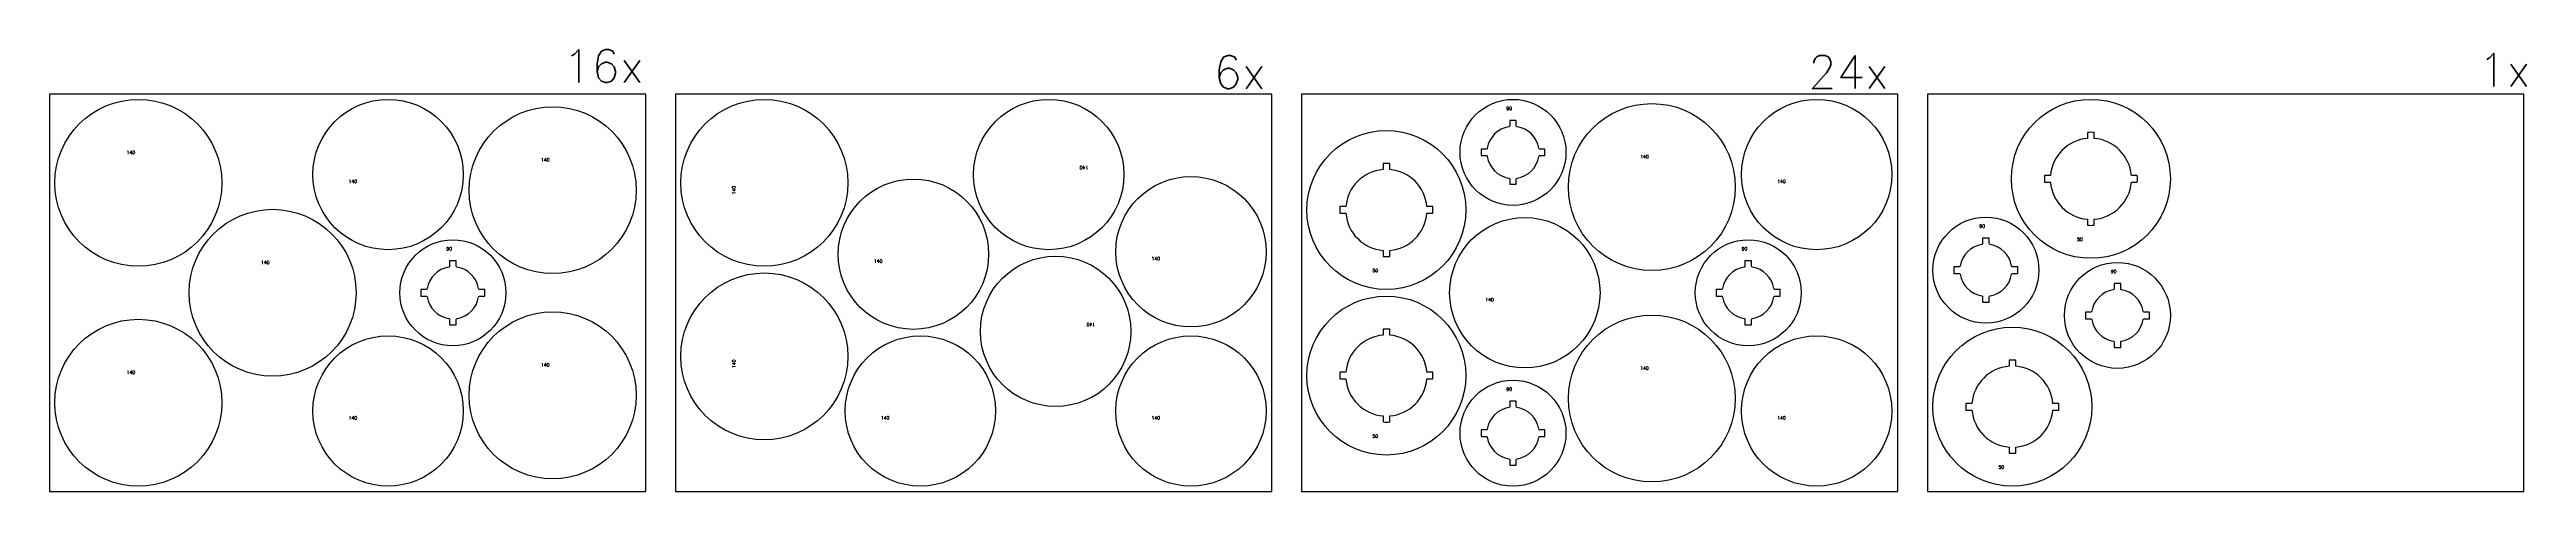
# Model space of a CAD drawing. Header units: millimetres. Extents: x 0 to 7478, y 0 to 1334.
import ezdxf

# ---------------------------------------------------------------- set-up
doc = ezdxf.new("R2010")
doc.units = ezdxf.units.MM
for name, color, linetype in [('--NestedParts--', 7, 'Continuous'), ('sheet', 24, 'Continuous'), ('Texto', 7, 'Continuous')]:
    doc.layers.add(name, color=color, linetype=linetype)
doc.styles.get("Standard").update_dxf_attribs({"font": 'txt.shx'})

msp = doc.modelspace()

# ---------------------------------------------------------------- linework, layer by layer
at = {"layer": '--NestedParts--', "color": 7}
for points in [[(4408.3, 927.5), (4428.3, 927.5), (4428.3, 943.5, -0.368035), (4430.9, 946.5, 0.323199), (4495.8, 1011.5, -0.368035), (4498.8, 1014), (4514.8, 1014), (4514.8, 1034), (4498.8, 1034, -0.368035), (4495.8, 1036.5, 0.323199), (4430.9, 1101.5, -0.368035), (4428.3, 1104.5), (4428.3, 1120.5), (4408.3, 1120.5), (4408.3, 1104.5, -0.368035), (4405.8, 1101.5, 0.323199), (4340.8, 1036.5, -0.368035), (4337.9, 1034), (4321.8, 1034), (4321.8, 1014), (4337.9, 1014, -0.368035), (4340.8, 1011.5, 0.323199), (4405.8, 946.5, -0.368035), (4408.3, 943.5)], [(6153, 821.9), (6153, 803.9, 0.035632), (6173, 803.9), (6173, 821.9, 0.367112), (6285.1, 934), (6303.1, 934, 0.035632), (6303.1, 954), (6285.1, 954, 0.367112), (6173, 1066.1), (6173, 1084.1, 0.035632), (6153, 1084.1), (6153, 1066.1, 0.367112), (6040.9, 954), (6022.9, 954, 0.035632), (6022.9, 934), (6040.9, 934, 0.367112)], [(4026, 727.9), (4026, 709.9, 0.035632), (4046, 709.9), (4046, 727.9, 0.367112), (4158.1, 840), (4176.2, 840, 0.035632), (4176.2, 860), (4158.1, 860, 0.367112), (4046, 972.1), (4046, 990.1, 0.035632), (4026, 990.1), (4026, 972.1, 0.367112), (3914, 860), (3895.9, 860, 0.035632), (3895.9, 840), (3914, 840, 0.367112)], [(5836, 571.8), (5856, 571.8), (5856, 587.9, -0.368035), (5858.6, 590.8, 0.323199), (5923.5, 655.8, -0.368035), (5926.5, 658.3), (5942.5, 658.3), (5942.5, 678.3), (5926.5, 678.3, -0.368035), (5923.5, 680.8, 0.323199), (5858.6, 745.8, -0.368035), (5856, 748.8), (5856, 764.8), (5836, 764.8), (5836, 748.8, -0.368035), (5833.5, 745.8, 0.323199), (5768.5, 680.8, -0.368035), (5765.6, 678.3), (5749.5, 678.3), (5749.5, 658.3), (5765.6, 658.3, -0.368035), (5768.5, 655.8, 0.323199), (5833.5, 590.8, -0.368035), (5836, 587.9)], [(1207.8, 503.5), (1227.8, 503.5), (1227.8, 519.5, -0.368035), (1230.3, 522.5, 0.323199), (1295.3, 587.5, -0.368035), (1298.3, 590), (1314.3, 590), (1314.3, 610), (1298.3, 610, -0.368035), (1295.3, 612.5, 0.323199), (1230.3, 677.5, -0.368035), (1227.8, 680.5), (1227.8, 696.5), (1207.8, 696.5), (1207.8, 680.5, -0.368035), (1205.3, 677.5, 0.323199), (1140.3, 612.5, -0.368035), (1137.3, 610), (1121.3, 610), (1121.3, 590), (1137.3, 590, -0.368035), (1140.3, 587.5, 0.323199), (1205.3, 522.5, -0.368035), (1207.8, 519.5)], [(5118.6, 503.5), (5138.6, 503.5), (5138.6, 519.5, -0.368035), (5141.1, 522.5, 0.323199), (5206.1, 587.5, -0.368035), (5209, 590), (5225.1, 590), (5225.1, 610), (5209, 610, -0.368035), (5206.1, 612.5, 0.323199), (5141.1, 677.5, -0.368035), (5138.6, 680.5), (5138.6, 696.5), (5118.6, 696.5), (5118.6, 680.5, -0.368035), (5116.1, 677.5, 0.323199), (5051.1, 612.5, -0.368035), (5048.1, 610), (5032.1, 610), (5032.1, 590), (5048.1, 590, -0.368035), (5051.1, 587.5, 0.323199), (5116.1, 522.5, -0.368035), (5118.6, 519.5)], [(6233, 435.2), (6253, 435.2), (6253, 451.2, -0.368035), (6255.5, 454.2, 0.323199), (6320.5, 519.2, -0.368035), (6323.5, 521.7), (6339.5, 521.7), (6339.5, 541.7), (6323.5, 541.7, -0.368035), (6320.5, 544.2, 0.323199), (6255.5, 609.2, -0.368035), (6253, 612.1), (6253, 628.2), (6233, 628.2), (6233, 612.1, -0.368035), (6230.5, 609.2, 0.323199), (6165.5, 544.2, -0.368035), (6162.6, 541.7), (6146.5, 541.7), (6146.5, 521.7), (6162.6, 521.7, -0.368035), (6165.5, 519.2, 0.323199), (6230.5, 454.2, -0.368035), (6233, 451.2)], [(4026, 227.9), (4026, 209.9, 0.035632), (4046, 209.9), (4046, 227.9, 0.367112), (4158.1, 340), (4176.2, 340, 0.035632), (4176.2, 360), (4158.1, 360, 0.367112), (4046, 472.1), (4046, 490.1, 0.035632), (4026, 490.1), (4026, 472.1, 0.367112), (3914, 360), (3895.9, 360, 0.035632), (3895.9, 340), (3914, 340, 0.367112)], [(5916, 133.9), (5916, 115.9, 0.035632), (5936, 115.9), (5936, 133.9, 0.367112), (6048.1, 246), (6066.2, 246, 0.035632), (6066.2, 266), (6048.1, 266, 0.367112), (5936, 378.1), (5936, 396.1, 0.035632), (5916, 396.1), (5916, 378.1, 0.367112), (5804, 266), (5785.9, 266, 0.035632), (5785.9, 246), (5804, 246, 0.367112)], [(4408.3, 79.5), (4428.3, 79.5), (4428.3, 95.5, -0.368035), (4430.9, 98.5, 0.323199), (4495.8, 163.5, -0.368035), (4498.8, 166), (4514.8, 166), (4514.8, 186), (4498.8, 186, -0.368035), (4495.8, 188.5, 0.323199), (4430.9, 253.5, -0.368035), (4428.3, 256.5), (4428.3, 272.5), (4408.3, 272.5), (4408.3, 256.5, -0.368035), (4405.8, 253.5, 0.323199), (4340.8, 188.5, -0.368035), (4337.9, 186), (4321.8, 186), (4321.8, 166), (4337.9, 166, -0.368035), (4340.8, 163.5, 0.323199), (4405.8, 98.5, -0.368035), (4408.3, 95.5)]]:
    msp.add_lwpolyline(points, format="xyb", close=True, dxfattribs=at)
for centre, radius in [((268.1, 932), 252), ((1022.2, 957), 227), ((1519, 909.7), 252), ((2158, 931.9), 252), ((3016.7, 957), 227), ((4418.3, 1024), 160), ((4837.5, 919.3), 252), ((5335.1, 957), 227), ((6163, 944), 240), ((4036, 850), 240), ((2608.2, 716.5), 227), ((3446, 723.9), 227), ((673.5, 600), 252), ((4454, 600), 227), ((5846, 668.3), 160), ((1217.8, 600), 160), ((5128.6, 600), 160), ((3037.5, 483.5), 227), ((6243, 531.7), 160), ((2158, 407.8), 252), ((1519, 290.3), 252), ((4036, 350), 240), ((4837.5, 280.7), 252), ((268.1, 268), 252), ((1022.2, 243), 227), ((2629, 243), 227), ((3446, 243), 227), ((5335.1, 243), 227), ((5926, 256), 240), ((4418.3, 176), 160)]:
    msp.add_circle(centre, radius, dxfattribs=at)
at = {"layer": 'sheet', "color": 7}
for points in [[(0, 0), (1800, 0), (1800, 1200), (0, 1200)], [(1890, 0), (3690, 0), (3690, 1200), (1890, 1200)], [(3780, 0), (5580, 0), (5580, 1200), (3780, 1200)], [(5670, 0), (7470, 0), (7470, 1200), (5670, 1200)]]:
    msp.add_lwpolyline(points, close=True, dxfattribs=at)

# ---------------------------------------------------------------- texts
at = {"char_height": 100, "attachment_point": 1}
for s, insert in [('16x', (1550.4, 1334.5)), ('6x', (3514.4, 1316.3)), ('24x', (5309.4, 1316.8)), ('1x', (7332.3, 1323.2))]:
    msp.add_mtext_dynamic_manual_height_columns(s, width=364.382, gutter_width=1, heights=[0], dxfattribs=dict(at, insert=insert))
at = {"layer": 'Texto', "color": 3, "char_height": 10, "width": 22.698, "attachment_point": 1}
for s, insert in [('90', (4398.4, 1161.5)), ('140', (232.9, 1028.7)), ('140', (1483.9, 1006.5)), ('140', (4802.4, 1016)), ('140', (903.1, 941.2)), ('140', (5215.9, 941.2)), ('90', (5826.1, 805.8)), ('50', (6120.8, 766.3)), ('140', (638.4, 696.7)), ('90', (1197.9, 737.5)), ('140', (2489, 700.8)), ('140', (3326.8, 708.1)), ('90', (5108.7, 737.5)), ('50', (3993.9, 672.3)), ('90', (6223.1, 669.2)), ('140', (4334.8, 584.2)), ('140', (1483.9, 387)), ('140', (4802.4, 377.4)), ('140', (232.9, 364.7)), ('90', (4398.4, 313.5)), ('140', (903.1, 227.2)), ('140', (2509.8, 227.2)), ('140', (3326.8, 227.2)), ('140', (5215.9, 227.2)), ('50', (3993.9, 172.3)), ('50', (5883.9, 78.3))]:
    msp.add_mtext(s, dxfattribs=dict(at, insert=insert))
for insert, rotation in [((3135.9, 972.8), 180), ((2061.3, 896.8), 90), ((3156.7, 499.2), 180), ((2061.3, 372.7), 90)]:
    msp.add_mtext('140', dxfattribs=dict(at, insert=insert, rotation=rotation))

doc.saveas('drawing.dxf')
